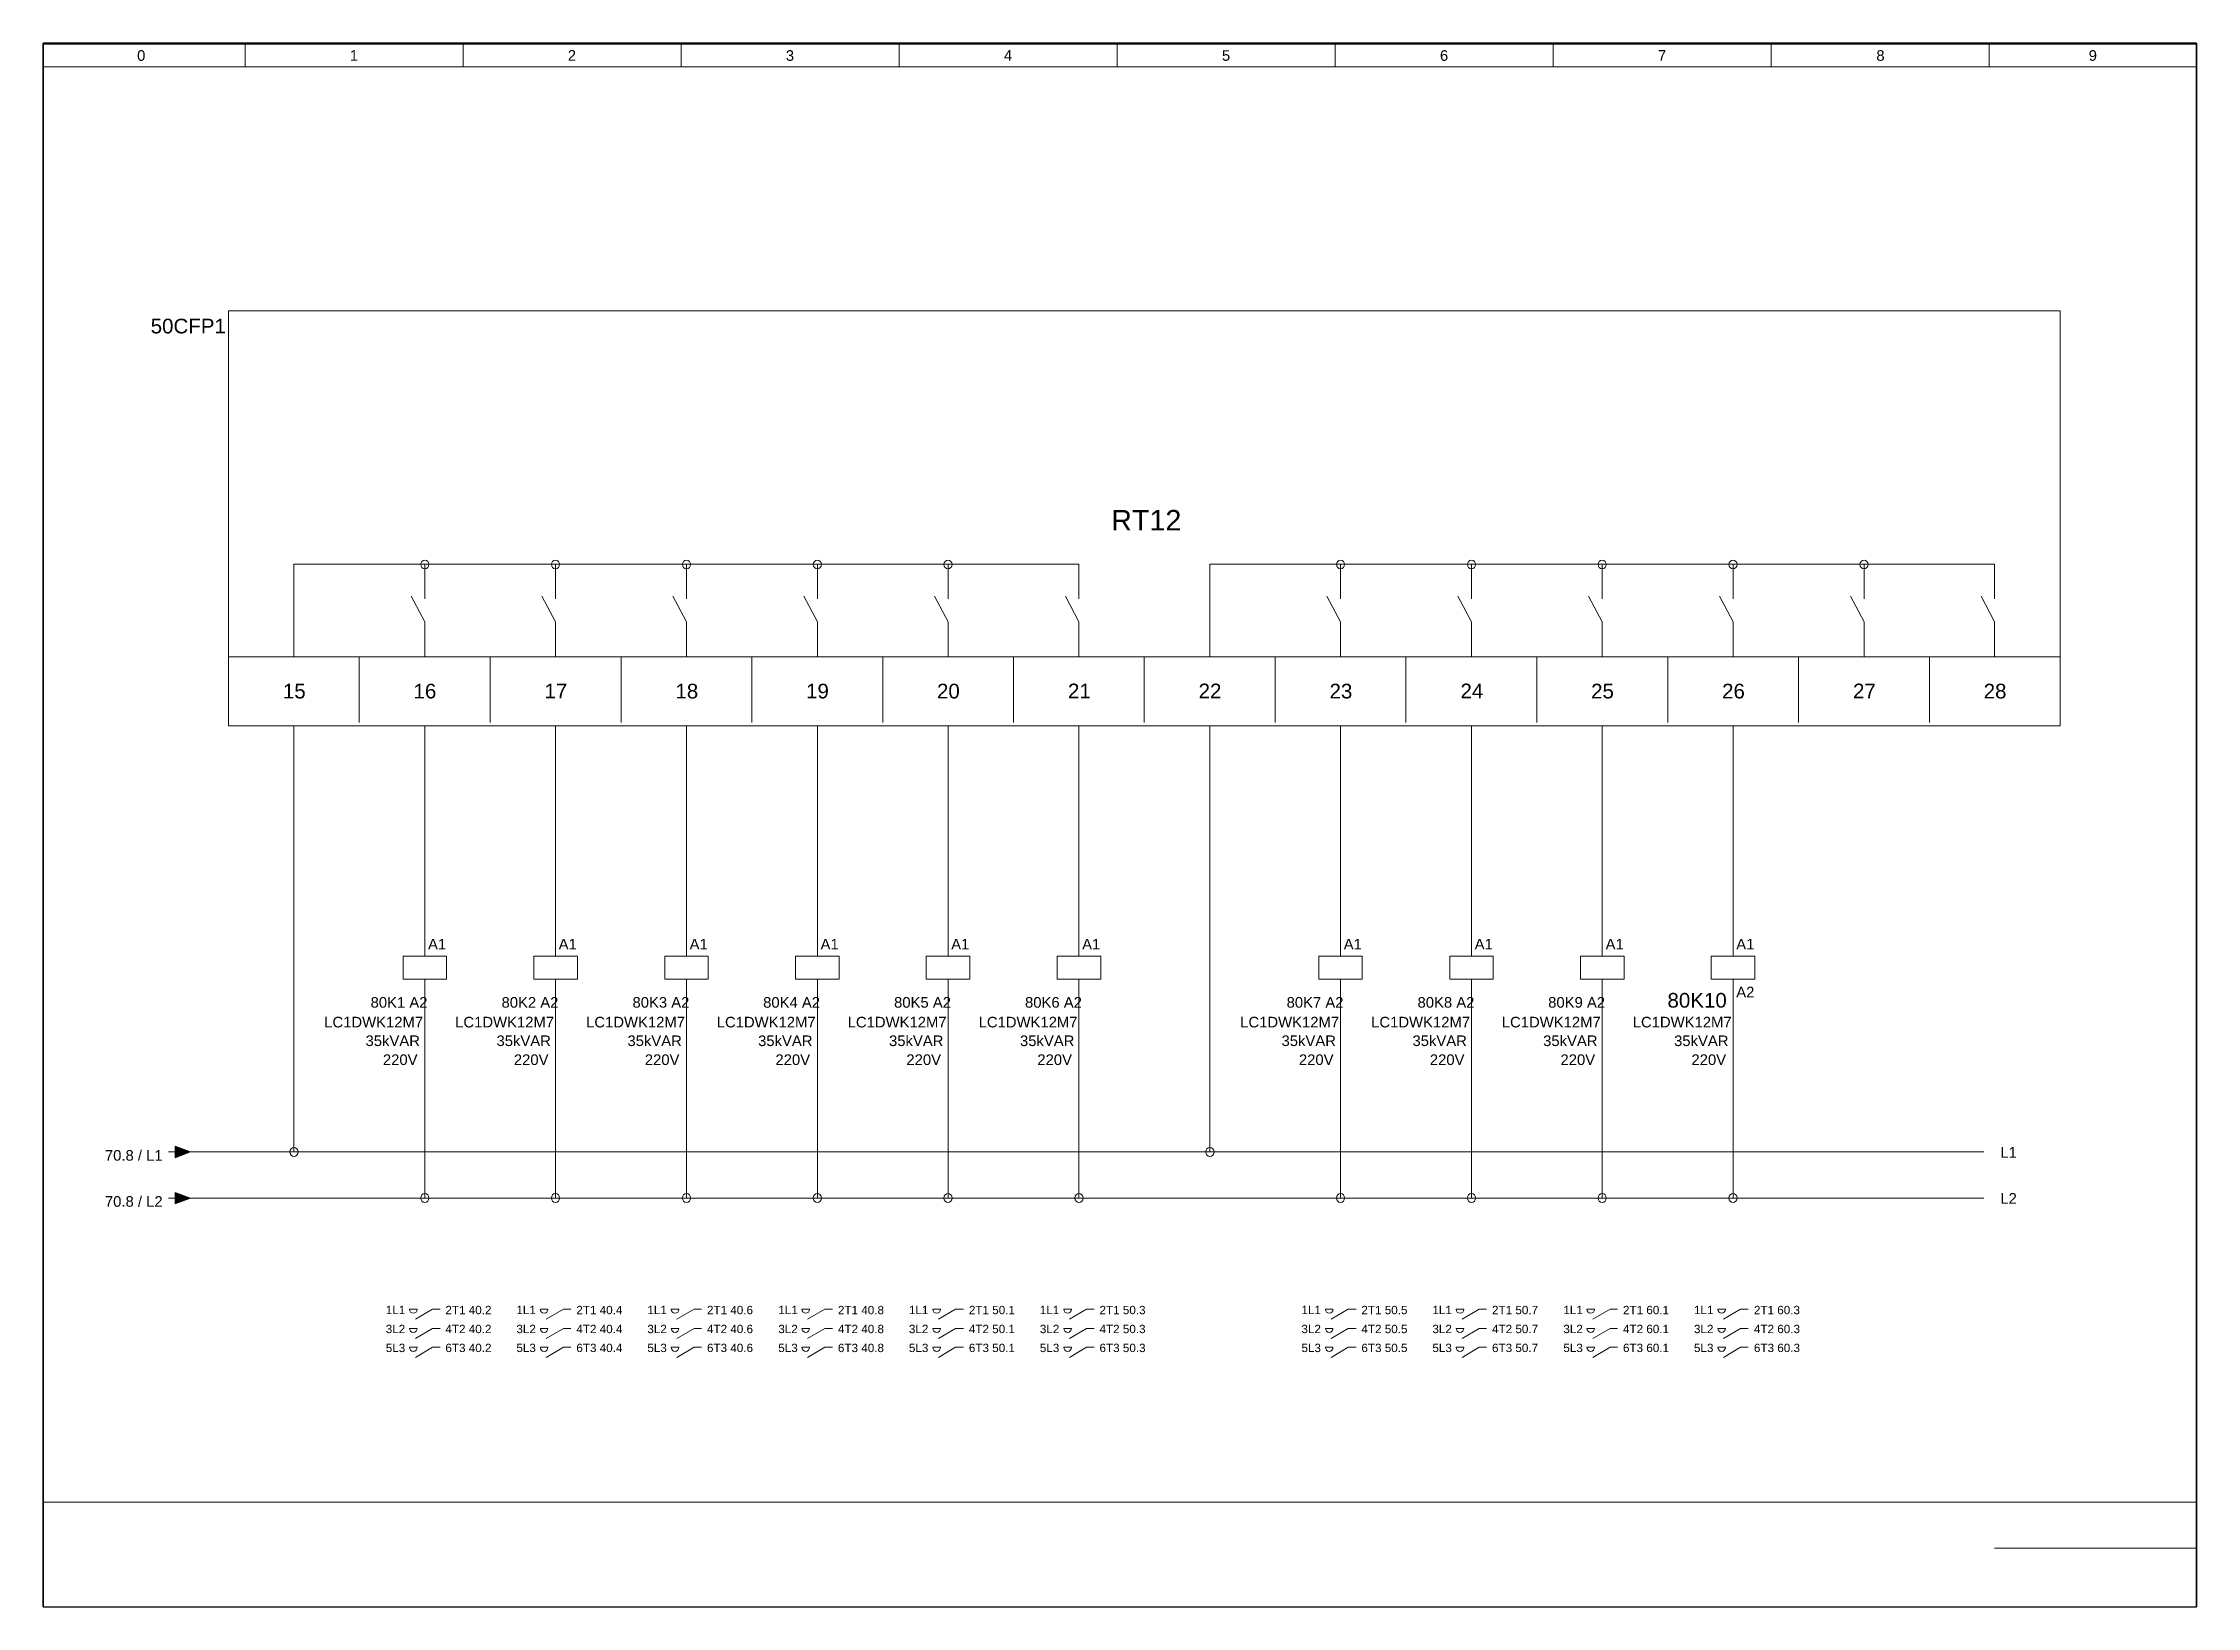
# Model space of a CAD drawing. Header units: millimetres. Extents: x 1004 to 59588, y 686 to 38112.
# Drawn here: x 20966 to 24982, y 5868 to 8784 of the extents above; entities that cross this region are included whole.
import ezdxf

# ---------------------------------------------------------------- set-up
doc = ezdxf.new("R2010")
doc.units = ezdxf.units.MM
for name, color, linetype in [('PDF9_Geometry', 7, 'Continuous'), ('PDF9_Solid Fills', 7, 'Continuous'), ('PDF9_Text', 7, 'Continuous')]:
    doc.layers.add(name, color=color, linetype=linetype)
doc.styles.add('PDF Arial', font='arial.ttf')

msp = doc.modelspace()

# ---------------------------------------------------------------- texts
at = {"layer": 'PDF9_Text', "attachment_point": 7, "style": 'PDF Arial'}
for s, insert, char_height in [('0', (21141.74, 8750.88), 19.79), ('1', (21538.22, 8751.29), 19.79), ('2', (21944.69, 8751.29), 19.79), ('3', (22351.16, 8750.88), 19.79), ('4', (22757.63, 8751.29), 19.79), ('5', (23164.11, 8750.88), 19.79), ('6', (23570.58, 8750.88), 19.79), ('7', (23977.05, 8751.29), 19.79), ('8', (24384.11, 8750.83), 19.79), ('9', (24780, 8750.9), 19.79), ('50CFP1', (21167.04, 8242.48), 27.37), ('RT12', (22957.63, 7875.41), 38.317), ('15', (21413.51, 7561.89), 27.37), ('16', (21657.04, 7561.89), 27.37), ('17', (21901.17, 7562.47), 27.37), ('18', (22145.29, 7561.84), 27.37), ('19', (22388.83, 7561.93), 27.37), ('20', (22632.92, 7561.89), 27.37), ('21', (22877.07, 7562.47), 27.37), ('22', (23120.61, 7562.47), 27.37), ('23', (23364.73, 7561.89), 27.37), ('24', (23608.86, 7562.47), 27.37), ('25', (23852.39, 7561.89), 27.37), ('26', (24096.52, 7561.89), 27.37), ('27', (24340.64, 7562.47), 27.37), ('28', (24584.18, 7561.84), 27.37), ('A1', (21684.1, 7094.24), 19.79), ('A1', (21927.63, 7094.24), 19.79), ('A1', (22171.75, 7094.24), 19.79), ('A1', (22415.86, 7094.24), 19.79), ('A1', (22659.39, 7094.24), 19.79), ('A1', (22903.51, 7094.24), 19.79), ('A1', (23391.16, 7094.24), 19.79), ('A1', (23635.27, 7094.24), 19.79), ('A1', (23879.39, 7094.24), 19.79), ('A1', (24122.92, 7094.24), 19.79), ('80K1 A2', (21577.04, 6985.37), 19.79), ('80K2 A2', (21821.16, 6985.37), 19.79), ('80K3 A2', (22065.27, 6985.37), 19.79), ('80K4 A2', (22308.8, 6985.37), 19.79), ('80K5 A2', (22552.92, 6985.37), 19.79), ('80K6 A2', (22797.04, 6985.37), 19.79), ('80K7 A2', (23284.69, 6985.37), 19.79), ('80K8 A2', (23528.8, 6985.37), 19.79), ('80K9 A2', (23772.33, 6985.37), 19.79), ('80K10', (23994.69, 6985.37), 27.37), ('A2', (24122.92, 7004.82), 19.79), ('LC1DWK12M7', (21490.57, 6948.58), 19.79), ('LC1DWK12M7', (21734.69, 6948.58), 19.79), ('LC1DWK12M7', (21978.8, 6948.58), 19.79), ('LC1DWK12M7', (22222.33, 6948.58), 19.79), ('LC1DWK12M7', (22466.45, 6948.58), 19.79), ('LC1DWK12M7', (22710.57, 6948.58), 19.79), ('LC1DWK12M7', (23198.22, 6948.58), 19.79), ('LC1DWK12M7', (23442.33, 6948.58), 19.79), ('LC1DWK12M7', (23685.86, 6948.58), 19.79), ('LC1DWK12M7', (23929.98, 6948.58), 19.79), ('35kVAR', (21567.63, 6913.82), 19.79), ('35kVAR', (21811.75, 6913.82), 19.79), ('35kVAR', (22055.86, 6913.82), 19.79), ('35kVAR', (22299.39, 6913.82), 19.79), ('35kVAR', (22543.51, 6913.82), 19.79), ('35kVAR', (22787.63, 6913.82), 19.79), ('35kVAR', (23275.27, 6913.82), 19.79), ('35kVAR', (23519.39, 6913.82), 19.79), ('35kVAR', (23762.92, 6913.82), 19.79), ('35kVAR', (24007.04, 6913.82), 19.79), ('220V', (21599.98, 6878.52), 19.79), ('220V', (21844.1, 6878.52), 19.79), ('220V', (22088.22, 6878.52), 19.79), ('220V', (22331.75, 6878.52), 19.79), ('220V', (22575.86, 6878.52), 19.79), ('220V', (22819.98, 6878.52), 19.79), ('220V', (23307.63, 6878.52), 19.79), ('220V', (23551.74, 6878.52), 19.79), ('220V', (23795.27, 6878.52), 19.79), ('220V', (24039.39, 6878.52), 19.79), ('70.8 / L1', (21081.74, 6700.12), 19.79), ('L1', (24615.27, 6706), 19.79), ('70.8 / L2', (21081.74, 6614.24), 19.79), ('L2', (24615.27, 6620.12), 19.79), ('1L1', (21605.28, 6414.24), 15.58), ('2T1 40.2', (21716.47, 6413.91), 15.58), ('1L1', (21848.8, 6414.24), 15.58), ('2T1 40.4', (21960.58, 6413.91), 15.58), ('1L1', (22092.92, 6414.24), 15.58), ('2T1 40.6', (22204.11, 6413.91), 15.58), ('1L1', (22337.04, 6414.24), 15.58), ('2T1 40.8', (22448.23, 6413.87), 15.58), ('1L1', (22580.57, 6414.24), 15.58), ('2T1 50.1', (22692.35, 6413.91), 15.58), ('1L1', (22824.69, 6414.24), 15.58), ('2T1 50.3', (22935.88, 6413.91), 15.58), ('1L1', (23312.33, 6414.24), 15.58), ('2T1 50.5', (23424.11, 6413.91), 15.58), ('1L1', (23556.45, 6414.24), 15.58), ('2T1 50.7', (23667.64, 6413.91), 15.58), ('1L1', (23800.57, 6414.24), 15.58), ('2T1 60.1', (23911.76, 6413.91), 15.58), ('1L1', (24044.1, 6414.24), 15.58), ('2T1 60.3', (24155.88, 6413.91), 15.58), ('3L2', (21605.28, 6378.61), 15.58), ('4T2 40.2', (21716.47, 6378.61), 15.58), ('3L2', (21848.8, 6378.61), 15.58), ('4T2 40.4', (21960.58, 6378.61), 15.58), ('3L2', (22092.92, 6378.61), 15.58), ('4T2 40.6', (22204.11, 6378.61), 15.58), ('3L2', (22337.04, 6378.61), 15.58), ('4T2 40.8', (22448.23, 6378.58), 15.58), ('3L2', (22580.57, 6378.61), 15.58), ('4T2 50.1', (22692.35, 6378.61), 15.58), ('3L2', (22824.69, 6378.61), 15.58), ('4T2 50.3', (22935.88, 6378.61), 15.58), ('3L2', (23312.33, 6378.61), 15.58), ('4T2 50.5', (23424.11, 6378.61), 15.58), ('3L2', (23556.45, 6378.61), 15.58), ('4T2 50.7', (23667.64, 6378.61), 15.58), ('3L2', (23800.57, 6378.61), 15.58), ('4T2 60.1', (23911.76, 6378.61), 15.58), ('3L2', (24044.1, 6378.61), 15.58), ('4T2 60.3', (24155.88, 6378.61), 15.58), ('5L3', (21605.28, 6343.32), 15.58), ('6T3 40.2', (21716.47, 6343.32), 15.58), ('5L3', (21848.8, 6343.32), 15.58), ('6T3 40.4', (21960.58, 6343.32), 15.58), ('5L3', (22092.92, 6343.32), 15.58), ('6T3 40.6', (22204.11, 6343.32), 15.58), ('5L3', (22337.04, 6343.32), 15.58), ('6T3 40.8', (22448.23, 6343.29), 15.58), ('5L3', (22580.57, 6343.32), 15.58), ('6T3 50.1', (22692.35, 6343.32), 15.58), ('5L3', (22824.69, 6343.32), 15.58), ('6T3 50.3', (22935.88, 6343.32), 15.58), ('5L3', (23312.33, 6343.32), 15.58), ('6T3 50.5', (23424.11, 6343.32), 15.58), ('5L3', (23556.45, 6343.32), 15.58), ('6T3 50.7', (23667.64, 6343.32), 15.58), ('5L3', (23800.57, 6343.32), 15.58), ('6T3 60.1', (23911.76, 6343.32), 15.58), ('5L3', (24044.1, 6343.32), 15.58), ('6T3 60.3', (24155.88, 6343.32), 15.58)]:
    msp.add_mtext(s, dxfattribs=dict(at, insert=insert, char_height=char_height))

# ---------------------------------------------------------------- linework, layer by layer
at = {"layer": 'PDF9_Geometry', "lineweight": 25}
for points in [[(24981.15, 8784.23), (20966.45, 8784.23), (20966.45, 5868.35), (24981.15, 5868.35)], [(20966.45, 5868.35), (20966.45, 8784.23)], [(24981.15, 8783.06), (20966.45, 8783.06)], [(24981.15, 5868.35), (24981.15, 8784.23)]]:
    msp.add_lwpolyline(points, close=True, dxfattribs=at)
at = {"layer": 'PDF9_Geometry', "lineweight": 13}
for points in [[(21342.92, 8783.06), (21342.92, 8740.12)], [(21749.39, 8783.06), (21749.39, 8740.12)], [(22155.86, 8783.06), (22155.86, 8740.12)], [(22562.33, 8783.06), (22562.33, 8740.12)], [(22968.8, 8783.06), (22968.8, 8740.12)], [(23375.27, 8783.06), (23375.27, 8740.12)], [(23781.74, 8783.06), (23781.74, 8740.12)], [(24188.21, 8783.06), (24188.21, 8740.12)], [(24594.68, 8783.06), (24594.68, 8740.12)], [(20966.45, 8740.12), (24981.15, 8740.12)], [(21312.33, 7640.12), (24727.04, 7640.12)], [(21555.86, 7640.12), (21555.86, 7517.18)], [(21799.98, 7640.12), (21799.98, 7517.18)], [(22044.1, 7640.12), (22044.1, 7517.18)], [(22287.63, 7640.12), (22287.63, 7517.18)], [(22531.74, 7640.12), (22531.74, 7517.18)], [(22775.86, 7640.12), (22775.86, 7517.18)], [(23019.39, 7640.12), (23019.39, 7517.18)], [(23263.51, 7640.12), (23263.51, 7517.18)], [(23507.04, 7640.12), (23507.04, 7517.18)], [(23751.15, 7640.12), (23751.15, 7517.18)], [(23995.27, 7640.12), (23995.27, 7517.18)], [(24238.8, 7640.12), (24238.8, 7517.18)], [(24482.92, 7640.12), (24482.92, 7517.18)]]:
    msp.add_lwpolyline(points, dxfattribs=at)
at = {"layer": 'PDF9_Geometry', "lineweight": 18}
for points in [[(21312.33, 7511.29), (24727.04, 7511.29), (24727.04, 8284.82), (21312.33, 8284.82)], [(21637.63, 7038.94), (21718.8, 7038.94), (21718.8, 7081.88), (21637.63, 7081.88)], [(21881.15, 7038.94), (21962.92, 7038.94), (21962.92, 7081.88), (21881.15, 7081.88)], [(22125.27, 7038.94), (22206.45, 7038.94), (22206.45, 7081.88), (22125.27, 7081.88)], [(22369.39, 7038.94), (22450.57, 7038.94), (22450.57, 7081.88), (22369.39, 7081.88)], [(22612.92, 7038.94), (22694.1, 7038.94), (22694.1, 7081.88), (22612.92, 7081.88)], [(22857.04, 7038.94), (22938.21, 7038.94), (22938.21, 7081.88), (22857.04, 7081.88)], [(23344.68, 7038.94), (23425.86, 7038.94), (23425.86, 7081.88), (23344.68, 7081.88)], [(23588.8, 7038.94), (23669.98, 7038.94), (23669.98, 7081.88), (23588.8, 7081.88)], [(23832.33, 7038.94), (23914.1, 7038.94), (23914.1, 7081.88), (23832.33, 7081.88)], [(24076.45, 7038.94), (24157.63, 7038.94), (24157.63, 7081.88), (24076.45, 7081.88)], [(21212.92, 6706), (21212.92, 6727.18), (21241.16, 6716.59)], [(21212.92, 6620.12), (21212.92, 6641.29), (21241.16, 6630.71)]]:
    msp.add_lwpolyline(points, close=True, dxfattribs=at)
for points in [[(21434.1, 7640.12), (21434.1, 7812.47), (21678.21, 7812.47), (21678.21, 7769.53), (21678.21, 7747.76)], [(21434.1, 7790.71), (21434.1, 7812.47), (21454.69, 7812.47)], [(21657.63, 7812.47), (21698.21, 7812.47), (21921.74, 7812.47), (21921.74, 7769.53), (21921.74, 7747.76)], [(21678.21, 7812.47), (21678.21, 7790.71)], [(21901.74, 7812.47), (21942.33, 7812.47), (22165.86, 7812.47), (22165.86, 7769.53), (22165.86, 7747.76)], [(21921.74, 7812.47), (21921.74, 7790.71)], [(22145.27, 7812.47), (22186.45, 7812.47), (22409.98, 7812.47), (22409.98, 7769.53), (22409.98, 7747.76)], [(22165.86, 7812.47), (22165.86, 7790.71)], [(22389.39, 7812.47), (22429.98, 7812.47), (22653.51, 7812.47), (22653.51, 7769.53), (22653.51, 7747.76)], [(22409.98, 7812.47), (22409.98, 7790.71)], [(22633.51, 7812.47), (22674.1, 7812.47), (22897.63, 7812.47), (22897.63, 7769.53), (22897.63, 7747.76)], [(22653.51, 7812.47), (22653.51, 7790.71)], [(22877.04, 7812.47), (22897.63, 7812.47), (22897.63, 7790.71)], [(23141.74, 7640.12), (23141.74, 7812.47), (23385.27, 7812.47), (23385.27, 7769.53), (23385.27, 7747.76)], [(23141.74, 7790.71), (23141.74, 7812.47), (23161.74, 7812.47)], [(23365.27, 7812.47), (23405.86, 7812.47), (23629.39, 7812.47), (23629.39, 7769.53), (23629.39, 7747.76)], [(23385.27, 7812.47), (23385.27, 7790.71)], [(23608.8, 7812.47), (23649.39, 7812.47), (23872.92, 7812.47), (23872.92, 7769.53), (23872.92, 7747.76)], [(23629.39, 7812.47), (23629.39, 7790.71)], [(23852.92, 7812.47), (23893.51, 7812.47), (24117.04, 7812.47), (24117.04, 7769.53), (24117.04, 7747.76)], [(23872.92, 7812.47), (23872.92, 7790.71)], [(24096.45, 7812.47), (24137.63, 7812.47), (24361.15, 7812.47), (24361.15, 7769.53), (24361.15, 7747.76)], [(24117.04, 7812.47), (24117.04, 7790.71)], [(24340.57, 7812.47), (24381.15, 7812.47), (24604.68, 7812.47), (24604.68, 7769.53), (24604.68, 7747.76)], [(24361.15, 7812.47), (24361.15, 7790.71)], [(24584.68, 7812.47), (24604.68, 7812.47), (24604.68, 7790.71)], [(21652.92, 7753.06), (21678.21, 7704.82), (21678.21, 7683.65), (21678.21, 7640.12)], [(21896.45, 7753.06), (21921.74, 7704.82), (21921.74, 7683.65), (21921.74, 7640.12)], [(22140.57, 7753.06), (22165.86, 7704.82), (22165.86, 7683.65), (22165.86, 7640.12)], [(22384.68, 7753.06), (22409.98, 7704.82), (22409.98, 7683.65), (22409.98, 7640.12)], [(22628.21, 7753.06), (22653.51, 7704.82), (22653.51, 7683.65), (22653.51, 7640.12)], [(22872.33, 7753.06), (22897.63, 7704.82), (22897.63, 7683.65), (22897.63, 7640.12)], [(23359.98, 7753.06), (23385.27, 7704.82), (23385.27, 7683.65), (23385.27, 7640.12)], [(23604.1, 7753.06), (23629.39, 7704.82), (23629.39, 7683.65), (23629.39, 7640.12)], [(23847.63, 7753.06), (23872.92, 7704.82), (23872.92, 7683.65), (23872.92, 7640.12)], [(24091.74, 7753.06), (24117.04, 7704.82), (24117.04, 7683.65), (24117.04, 7640.12)], [(24335.86, 7753.06), (24361.15, 7704.82), (24361.15, 7683.65), (24361.15, 7640.12)], [(24579.39, 7753.06), (24604.68, 7704.82), (24604.68, 7683.65), (24604.68, 7640.12)], [(21434.1, 7511.29), (21434.1, 6716.59), (21220.57, 6716.59)], [(21414.1, 6716.59), (21454.69, 6716.59), (23141.74, 6716.59), (23141.74, 7511.29)], [(21678.21, 7511.29), (21678.21, 7103.06), (21678.21, 7081.88)], [(21921.74, 7511.29), (21921.74, 7103.06), (21921.74, 7081.88)], [(22165.86, 7511.29), (22165.86, 7103.06), (22165.86, 7081.88)], [(22409.98, 7511.29), (22409.98, 7103.06), (22409.98, 7081.88)], [(22653.51, 7511.29), (22653.51, 7103.06), (22653.51, 7081.88)], [(22897.63, 7511.29), (22897.63, 7103.06), (22897.63, 7081.88)], [(23385.27, 7511.29), (23385.27, 7103.06), (23385.27, 7081.88)], [(23629.39, 7511.29), (23629.39, 7103.06), (23629.39, 7081.88)], [(23872.92, 7511.29), (23872.92, 7103.06), (23872.92, 7081.88)], [(24117.04, 7511.29), (24117.04, 7103.06), (24117.04, 7081.88)], [(21678.21, 7038.94), (21678.21, 7017.18), (21678.21, 6630.71), (21220.57, 6630.71)], [(21657.63, 6630.71), (21698.21, 6630.71), (21921.74, 6630.71), (21921.74, 7017.18), (21921.74, 7038.94)], [(21901.74, 6630.71), (21942.33, 6630.71), (22165.86, 6630.71), (22165.86, 7017.18), (22165.86, 7038.94)], [(22145.27, 6630.71), (22186.45, 6630.71), (22409.98, 6630.71), (22409.98, 7017.18), (22409.98, 7038.94)], [(22389.39, 6630.71), (22429.98, 6630.71), (22653.51, 6630.71), (22653.51, 7017.18), (22653.51, 7038.94)], [(22897.63, 7038.94), (22897.63, 7017.18), (22897.63, 6630.71), (22674.1, 6630.71), (22633.51, 6630.71)], [(22877.04, 6630.71), (22917.63, 6630.71), (23385.27, 6630.71), (23385.27, 7017.18), (23385.27, 7038.94)], [(23365.27, 6630.71), (23405.86, 6630.71), (23629.39, 6630.71), (23629.39, 7017.18), (23629.39, 7038.94)], [(23608.8, 6630.71), (23649.39, 6630.71), (23872.92, 6630.71), (23872.92, 7017.18), (23872.92, 7038.94)], [(23852.92, 6630.71), (23893.51, 6630.71), (24117.04, 6630.71), (24117.04, 7017.18), (24117.04, 7038.94)], [(21200.57, 6716.59), (21212.92, 6716.59)], [(21434.1, 6738.35), (21434.1, 6716.59)], [(23121.15, 6716.59), (23161.74, 6716.59), (24584.68, 6716.59)], [(23141.74, 6738.35), (23141.74, 6716.59)], [(21200.57, 6630.71), (21212.92, 6630.71)], [(21678.21, 6652.47), (21678.21, 6630.71)], [(21921.74, 6652.47), (21921.74, 6630.71)], [(22165.86, 6652.47), (22165.86, 6630.71)], [(22409.98, 6652.47), (22409.98, 6630.71)], [(22653.51, 6652.47), (22653.51, 6630.71)], [(22897.63, 6652.47), (22897.63, 6630.71)], [(23385.27, 6652.47), (23385.27, 6630.71)], [(23629.39, 6652.47), (23629.39, 6630.71)], [(23872.92, 6652.47), (23872.92, 6630.71)], [(24096.45, 6630.71), (24137.63, 6630.71), (24584.68, 6630.71)], [(24117.04, 6652.47), (24117.04, 6630.71)], [(21649.39, 6423.65), (21664.1, 6423.65)], [(21649.39, 6387.76), (21664.1, 6387.76)], [(21660.57, 6404.82), (21692.33, 6423.65), (21706.45, 6423.65)], [(21660.57, 6368.94), (21692.33, 6387.76), (21706.45, 6387.76)], [(21664.1, 6423.65), (21664.1, 6423.65)], [(21664.1, 6387.76), (21664.1, 6387.76)], [(21893.51, 6423.65), (21907.63, 6423.65)], [(21893.51, 6387.76), (21907.63, 6387.76)], [(21904.1, 6404.82), (21936.45, 6423.65), (21950.57, 6423.65)], [(21904.1, 6368.94), (21936.45, 6387.76), (21950.57, 6387.76)], [(21907.63, 6423.65), (21907.63, 6423.65)], [(21907.63, 6387.76), (21907.63, 6387.76)], [(22137.63, 6423.65), (22151.74, 6423.65)], [(22137.63, 6387.76), (22151.74, 6387.76)], [(22148.21, 6404.82), (22179.98, 6423.65), (22194.1, 6423.65)], [(22148.21, 6368.94), (22179.98, 6387.76), (22194.1, 6387.76)], [(22151.74, 6423.65), (22151.74, 6423.65)], [(22151.74, 6387.76), (22151.74, 6387.76)], [(22381.15, 6423.65), (22395.27, 6423.65)], [(22381.15, 6387.76), (22395.27, 6387.76)], [(22391.74, 6404.82), (22424.1, 6423.65), (22438.21, 6423.65)], [(22391.74, 6368.94), (22424.1, 6387.76), (22438.21, 6387.76)], [(22395.27, 6423.65), (22395.27, 6423.65)], [(22395.27, 6387.76), (22395.27, 6387.76)], [(22625.27, 6423.65), (22639.39, 6423.65)], [(22625.27, 6387.76), (22639.39, 6387.76)], [(22635.86, 6404.82), (22667.63, 6423.65), (22682.33, 6423.65)], [(22635.86, 6368.94), (22667.63, 6387.76), (22682.33, 6387.76)], [(22639.39, 6423.65), (22639.39, 6423.65)], [(22639.39, 6387.76), (22639.39, 6387.76)], [(22869.39, 6423.65), (22883.51, 6423.65)], [(22869.39, 6387.76), (22883.51, 6387.76)], [(22879.98, 6404.82), (22911.74, 6423.65), (22925.86, 6423.65)], [(22879.98, 6368.94), (22911.74, 6387.76), (22925.86, 6387.76)], [(22883.51, 6423.65), (22883.51, 6423.65)], [(22883.51, 6387.76), (22883.51, 6387.76)], [(23357.04, 6423.65), (23371.15, 6423.65)], [(23357.04, 6387.76), (23371.15, 6387.76)], [(23367.63, 6404.82), (23399.39, 6423.65), (23414.1, 6423.65)], [(23367.63, 6368.94), (23399.39, 6387.76), (23414.1, 6387.76)], [(23371.15, 6423.65), (23371.15, 6423.65)], [(23371.15, 6387.76), (23371.15, 6387.76)], [(23600.57, 6423.65), (23615.27, 6423.65)], [(23600.57, 6387.76), (23615.27, 6387.76)], [(23611.74, 6404.82), (23643.51, 6423.65), (23657.63, 6423.65)], [(23611.74, 6368.94), (23643.51, 6387.76), (23657.63, 6387.76)], [(23615.27, 6423.65), (23615.27, 6423.65)], [(23615.27, 6387.76), (23615.27, 6387.76)], [(23844.68, 6423.65), (23858.8, 6423.65)], [(23844.68, 6387.76), (23858.8, 6387.76)], [(23855.27, 6404.82), (23887.63, 6423.65), (23901.74, 6423.65)], [(23855.27, 6368.94), (23887.63, 6387.76), (23901.74, 6387.76)], [(23858.8, 6423.65), (23858.8, 6423.65)], [(23858.8, 6387.76), (23858.8, 6387.76)], [(24088.8, 6423.65), (24102.92, 6423.65)], [(24088.8, 6387.76), (24102.92, 6387.76)], [(24099.39, 6404.82), (24131.15, 6423.65), (24145.27, 6423.65)], [(24099.39, 6368.94), (24131.15, 6387.76), (24145.27, 6387.76)], [(24102.92, 6423.65), (24102.92, 6423.65)], [(24102.92, 6387.76), (24102.92, 6387.76)], [(21649.39, 6352.47), (21664.1, 6352.47)], [(21660.57, 6333.65), (21692.33, 6352.47), (21706.45, 6352.47)], [(21664.1, 6352.47), (21664.1, 6352.47)], [(21893.51, 6352.47), (21907.63, 6352.47)], [(21904.1, 6333.65), (21936.45, 6352.47), (21950.57, 6352.47)], [(21907.63, 6352.47), (21907.63, 6352.47)], [(22137.63, 6352.47), (22151.74, 6352.47)], [(22148.21, 6333.65), (22179.98, 6352.47), (22194.1, 6352.47)], [(22151.74, 6352.47), (22151.74, 6352.47)], [(22381.15, 6352.47), (22395.27, 6352.47)], [(22391.74, 6333.65), (22424.1, 6352.47), (22438.21, 6352.47)], [(22395.27, 6352.47), (22395.27, 6352.47)], [(22625.27, 6352.47), (22639.39, 6352.47)], [(22635.86, 6333.65), (22667.63, 6352.47), (22682.33, 6352.47)], [(22639.39, 6352.47), (22639.39, 6352.47)], [(22869.39, 6352.47), (22883.51, 6352.47)], [(22879.98, 6333.65), (22911.74, 6352.47), (22925.86, 6352.47)], [(22883.51, 6352.47), (22883.51, 6352.47)], [(23357.04, 6352.47), (23371.15, 6352.47)], [(23367.63, 6333.65), (23399.39, 6352.47), (23414.1, 6352.47)], [(23371.15, 6352.47), (23371.15, 6352.47)], [(23600.57, 6352.47), (23615.27, 6352.47)], [(23611.74, 6333.65), (23643.51, 6352.47), (23657.63, 6352.47)], [(23615.27, 6352.47), (23615.27, 6352.47)], [(23844.68, 6352.47), (23858.8, 6352.47)], [(23855.27, 6333.65), (23887.63, 6352.47), (23901.74, 6352.47)], [(23858.8, 6352.47), (23858.8, 6352.47)], [(24088.8, 6352.47), (24102.92, 6352.47)], [(24099.39, 6333.65), (24131.15, 6352.47), (24145.27, 6352.47)], [(24102.92, 6352.47), (24102.92, 6352.47)]]:
    msp.add_lwpolyline(points, dxfattribs=at)
at = {"layer": 'PDF9_Geometry', "lineweight": 9}
for points in [[(20966.45, 6063.65), (24981.74, 6063.65)], [(24604.68, 5977.76), (24979.98, 5977.76)]]:
    msp.add_lwpolyline(points, dxfattribs=at)
at = {"layer": 'PDF9_Geometry', "color": 7, "lineweight": 13, "true_color": 0xffffff}
msp.add_lwpolyline([(20966.46, 5868.35), (20966.45, 5868.37)], dxfattribs=at)
at = {"layer": 'PDF9_Geometry', "lineweight": 25}
msp.add_lwpolyline([(20966.45, 5868.35), (24981.15, 5868.35)], dxfattribs=at)
msp.add_lwpolyline([(20966.45, 5868.35), (24981.15, 5868.35)], dxfattribs=at)
at = {"layer": 'PDF9_Geometry', "lineweight": 18}
for points in [[(21678.21, 7820.12), (21674.1, 7820.12), (21670.57, 7816.59), (21670.57, 7812.47)], [(21670.57, 7812.47), (21670.57, 7807.76), (21674.1, 7804.23), (21678.21, 7804.23)], [(21685.86, 7812.47), (21685.86, 7816.59), (21682.33, 7820.12), (21678.21, 7820.12)], [(21678.21, 7804.23), (21682.33, 7804.23), (21685.86, 7807.76), (21685.86, 7812.47)], [(21921.74, 7820.12), (21917.63, 7820.12), (21914.1, 7816.59), (21914.1, 7812.47)], [(21914.1, 7812.47), (21914.1, 7807.76), (21917.63, 7804.23), (21921.74, 7804.23)], [(21929.39, 7812.47), (21929.39, 7816.59), (21926.45, 7820.12), (21921.74, 7820.12)], [(21921.74, 7804.23), (21926.45, 7804.23), (21929.39, 7807.76), (21929.39, 7812.47)], [(22165.86, 7820.12), (22161.74, 7820.12), (22158.21, 7816.59), (22158.21, 7812.47)], [(22158.21, 7812.47), (22158.21, 7807.76), (22161.74, 7804.23), (22165.86, 7804.23)], [(22173.51, 7812.47), (22173.51, 7816.59), (22169.98, 7820.12), (22165.86, 7820.12)], [(22165.86, 7804.23), (22169.98, 7804.23), (22173.51, 7807.76), (22173.51, 7812.47)], [(22409.98, 7820.12), (22405.86, 7820.12), (22402.33, 7816.59), (22402.33, 7812.47)], [(22402.33, 7812.47), (22402.33, 7807.76), (22405.86, 7804.23), (22409.98, 7804.23)], [(22417.63, 7812.47), (22417.63, 7816.59), (22414.1, 7820.12), (22409.98, 7820.12)], [(22409.98, 7804.23), (22414.1, 7804.23), (22417.63, 7807.76), (22417.63, 7812.47)], [(22653.51, 7820.12), (22649.39, 7820.12), (22645.86, 7816.59), (22645.86, 7812.47)], [(22645.86, 7812.47), (22645.86, 7807.76), (22649.39, 7804.23), (22653.51, 7804.23)], [(22661.15, 7812.47), (22661.15, 7816.59), (22657.63, 7820.12), (22653.51, 7820.12)], [(22653.51, 7804.23), (22657.63, 7804.23), (22661.15, 7807.76), (22661.15, 7812.47)], [(23385.27, 7820.12), (23381.15, 7820.12), (23377.63, 7816.59), (23377.63, 7812.47)], [(23377.63, 7812.47), (23377.63, 7807.76), (23381.15, 7804.23), (23385.27, 7804.23)], [(23392.92, 7812.47), (23392.92, 7816.59), (23389.39, 7820.12), (23385.27, 7820.12)], [(23385.27, 7804.23), (23389.39, 7804.23), (23392.92, 7807.76), (23392.92, 7812.47)], [(23629.39, 7820.12), (23625.27, 7820.12), (23621.74, 7816.59), (23621.74, 7812.47)], [(23621.74, 7812.47), (23621.74, 7807.76), (23625.27, 7804.23), (23629.39, 7804.23)], [(23637.04, 7812.47), (23637.04, 7816.59), (23633.51, 7820.12), (23629.39, 7820.12)], [(23629.39, 7804.23), (23633.51, 7804.23), (23637.04, 7807.76), (23637.04, 7812.47)], [(23872.92, 7820.12), (23868.8, 7820.12), (23865.27, 7816.59), (23865.27, 7812.47)], [(23865.27, 7812.47), (23865.27, 7807.76), (23868.8, 7804.23), (23872.92, 7804.23)], [(23880.57, 7812.47), (23880.57, 7816.59), (23877.63, 7820.12), (23872.92, 7820.12)], [(23872.92, 7804.23), (23877.63, 7804.23), (23880.57, 7807.76), (23880.57, 7812.47)], [(24117.04, 7820.12), (24112.92, 7820.12), (24109.39, 7816.59), (24109.39, 7812.47)], [(24109.39, 7812.47), (24109.39, 7807.76), (24112.92, 7804.23), (24117.04, 7804.23)], [(24124.68, 7812.47), (24124.68, 7816.59), (24121.15, 7820.12), (24117.04, 7820.12)], [(24117.04, 7804.23), (24121.15, 7804.23), (24124.68, 7807.76), (24124.68, 7812.47)], [(24361.15, 7820.12), (24357.04, 7820.12), (24353.51, 7816.59), (24353.51, 7812.47)], [(24353.51, 7812.47), (24353.51, 7807.76), (24357.04, 7804.23), (24361.15, 7804.23)], [(24368.8, 7812.47), (24368.8, 7816.59), (24365.27, 7820.12), (24361.15, 7820.12)], [(24361.15, 7804.23), (24365.27, 7804.23), (24368.8, 7807.76), (24368.8, 7812.47)], [(21434.1, 6724.82), (21429.98, 6724.82), (21426.45, 6721.29), (21426.45, 6716.59)], [(21426.45, 6716.59), (21426.45, 6712.47), (21429.98, 6708.35), (21434.1, 6708.35)], [(21441.74, 6716.59), (21441.74, 6721.29), (21438.21, 6724.82), (21434.1, 6724.82)], [(21434.1, 6708.35), (21438.21, 6708.35), (21441.74, 6712.47), (21441.74, 6716.59)], [(23141.74, 6724.82), (23137.04, 6724.82), (23134.1, 6721.29), (23134.1, 6716.59)], [(23134.1, 6716.59), (23134.1, 6712.47), (23137.04, 6708.35), (23141.74, 6708.35)], [(23149.39, 6716.59), (23149.39, 6721.29), (23145.86, 6724.82), (23141.74, 6724.82)], [(23141.74, 6708.35), (23145.86, 6708.35), (23149.39, 6712.47), (23149.39, 6716.59)], [(21678.21, 6638.94), (21674.1, 6638.94), (21670.57, 6635.41), (21670.57, 6630.71)], [(21670.57, 6630.71), (21670.57, 6626), (21674.1, 6622.47), (21678.21, 6622.47)], [(21685.86, 6630.71), (21685.86, 6635.41), (21682.33, 6638.94), (21678.21, 6638.94)], [(21678.21, 6622.47), (21682.33, 6622.47), (21685.86, 6626), (21685.86, 6630.71)], [(21921.74, 6638.94), (21917.63, 6638.94), (21914.1, 6635.41), (21914.1, 6630.71)], [(21914.1, 6630.71), (21914.1, 6626), (21917.63, 6622.47), (21921.74, 6622.47)], [(21929.39, 6630.71), (21929.39, 6635.41), (21926.45, 6638.94), (21921.74, 6638.94)], [(21921.74, 6622.47), (21926.45, 6622.47), (21929.39, 6626), (21929.39, 6630.71)], [(22165.86, 6638.94), (22161.74, 6638.94), (22158.21, 6635.41), (22158.21, 6630.71)], [(22158.21, 6630.71), (22158.21, 6626), (22161.74, 6622.47), (22165.86, 6622.47)], [(22173.51, 6630.71), (22173.51, 6635.41), (22169.98, 6638.94), (22165.86, 6638.94)], [(22165.86, 6622.47), (22169.98, 6622.47), (22173.51, 6626), (22173.51, 6630.71)], [(22409.98, 6638.94), (22405.86, 6638.94), (22402.33, 6635.41), (22402.33, 6630.71)], [(22402.33, 6630.71), (22402.33, 6626), (22405.86, 6622.47), (22409.98, 6622.47)], [(22417.63, 6630.71), (22417.63, 6635.41), (22414.1, 6638.94), (22409.98, 6638.94)], [(22409.98, 6622.47), (22414.1, 6622.47), (22417.63, 6626), (22417.63, 6630.71)], [(22653.51, 6638.94), (22649.39, 6638.94), (22645.86, 6635.41), (22645.86, 6630.71)], [(22645.86, 6630.71), (22645.86, 6626), (22649.39, 6622.47), (22653.51, 6622.47)], [(22661.15, 6630.71), (22661.15, 6635.41), (22657.63, 6638.94), (22653.51, 6638.94)], [(22653.51, 6622.47), (22657.63, 6622.47), (22661.15, 6626), (22661.15, 6630.71)], [(22897.63, 6638.94), (22893.51, 6638.94), (22889.98, 6635.41), (22889.98, 6630.71)], [(22889.98, 6630.71), (22889.98, 6626), (22893.51, 6622.47), (22897.63, 6622.47)], [(22905.27, 6630.71), (22905.27, 6635.41), (22901.74, 6638.94), (22897.63, 6638.94)], [(22897.63, 6622.47), (22901.74, 6622.47), (22905.27, 6626), (22905.27, 6630.71)], [(23385.27, 6638.94), (23381.15, 6638.94), (23377.63, 6635.41), (23377.63, 6630.71)], [(23377.63, 6630.71), (23377.63, 6626), (23381.15, 6622.47), (23385.27, 6622.47)], [(23392.92, 6630.71), (23392.92, 6635.41), (23389.39, 6638.94), (23385.27, 6638.94)], [(23385.27, 6622.47), (23389.39, 6622.47), (23392.92, 6626), (23392.92, 6630.71)], [(23629.39, 6638.94), (23625.27, 6638.94), (23621.74, 6635.41), (23621.74, 6630.71)], [(23621.74, 6630.71), (23621.74, 6626), (23625.27, 6622.47), (23629.39, 6622.47)], [(23637.04, 6630.71), (23637.04, 6635.41), (23633.51, 6638.94), (23629.39, 6638.94)], [(23629.39, 6622.47), (23633.51, 6622.47), (23637.04, 6626), (23637.04, 6630.71)], [(23872.92, 6638.94), (23868.8, 6638.94), (23865.27, 6635.41), (23865.27, 6630.71)], [(23865.27, 6630.71), (23865.27, 6626), (23868.8, 6622.47), (23872.92, 6622.47)], [(23880.57, 6630.71), (23880.57, 6635.41), (23877.63, 6638.94), (23872.92, 6638.94)], [(23872.92, 6622.47), (23877.63, 6622.47), (23880.57, 6626), (23880.57, 6630.71)], [(24117.04, 6638.94), (24112.92, 6638.94), (24109.39, 6635.41), (24109.39, 6630.71)], [(24109.39, 6630.71), (24109.39, 6626), (24112.92, 6622.47), (24117.04, 6622.47)], [(24124.68, 6630.71), (24124.68, 6635.41), (24121.15, 6638.94), (24117.04, 6638.94)], [(24117.04, 6622.47), (24121.15, 6622.47), (24124.68, 6626), (24124.68, 6630.71)], [(21649.39, 6423.65), (21649.39, 6418.94), (21652.92, 6416), (21657.04, 6416)], [(21649.39, 6387.76), (21649.39, 6383.65), (21652.92, 6380.12), (21657.04, 6380.12)], [(21657.04, 6416), (21660.57, 6416), (21664.1, 6418.94), (21664.1, 6423.65)], [(21657.04, 6380.12), (21660.57, 6380.12), (21664.1, 6383.65), (21664.1, 6387.76)], [(21893.51, 6423.65), (21893.51, 6418.94), (21896.45, 6416), (21900.57, 6416)], [(21893.51, 6387.76), (21893.51, 6383.65), (21896.45, 6380.12), (21900.57, 6380.12)], [(21900.57, 6416), (21904.68, 6416), (21907.63, 6418.94), (21907.63, 6423.65)], [(21900.57, 6380.12), (21904.68, 6380.12), (21907.63, 6383.65), (21907.63, 6387.76)], [(22137.63, 6423.65), (22137.63, 6418.94), (22140.57, 6416), (22144.68, 6416)], [(22137.63, 6387.76), (22137.63, 6383.65), (22140.57, 6380.12), (22144.68, 6380.12)], [(22144.68, 6416), (22148.21, 6416), (22151.74, 6418.94), (22151.74, 6423.65)], [(22144.68, 6380.12), (22148.21, 6380.12), (22151.74, 6383.65), (22151.74, 6387.76)], [(22381.15, 6423.65), (22381.15, 6418.94), (22384.68, 6416), (22388.21, 6416)], [(22381.15, 6387.76), (22381.15, 6383.65), (22384.68, 6380.12), (22388.21, 6380.12)], [(22388.21, 6416), (22392.33, 6416), (22395.27, 6418.94), (22395.27, 6423.65)], [(22388.21, 6380.12), (22392.33, 6380.12), (22395.27, 6383.65), (22395.27, 6387.76)], [(22625.27, 6423.65), (22625.27, 6418.94), (22628.21, 6416), (22632.33, 6416)], [(22625.27, 6387.76), (22625.27, 6383.65), (22628.21, 6380.12), (22632.33, 6380.12)], [(22632.33, 6416), (22636.45, 6416), (22639.39, 6418.94), (22639.39, 6423.65)], [(22632.33, 6380.12), (22636.45, 6380.12), (22639.39, 6383.65), (22639.39, 6387.76)], [(22869.39, 6423.65), (22869.39, 6418.94), (22872.33, 6416), (22876.45, 6416)], [(22869.39, 6387.76), (22869.39, 6383.65), (22872.33, 6380.12), (22876.45, 6380.12)], [(22876.45, 6416), (22879.98, 6416), (22883.51, 6418.94), (22883.51, 6423.65)], [(22876.45, 6380.12), (22879.98, 6380.12), (22883.51, 6383.65), (22883.51, 6387.76)], [(23357.04, 6423.65), (23357.04, 6418.94), (23359.98, 6416), (23364.1, 6416)], [(23357.04, 6387.76), (23357.04, 6383.65), (23359.98, 6380.12), (23364.1, 6380.12)], [(23364.1, 6416), (23368.21, 6416), (23371.15, 6418.94), (23371.15, 6423.65)], [(23364.1, 6380.12), (23368.21, 6380.12), (23371.15, 6383.65), (23371.15, 6387.76)], [(23600.57, 6423.65), (23600.57, 6418.94), (23604.1, 6416), (23608.21, 6416)], [(23600.57, 6387.76), (23600.57, 6383.65), (23604.1, 6380.12), (23608.21, 6380.12)], [(23608.21, 6416), (23611.74, 6416), (23615.27, 6418.94), (23615.27, 6423.65)], [(23608.21, 6380.12), (23611.74, 6380.12), (23615.27, 6383.65), (23615.27, 6387.76)], [(23844.68, 6423.65), (23844.68, 6418.94), (23847.63, 6416), (23851.74, 6416)], [(23844.68, 6387.76), (23844.68, 6383.65), (23847.63, 6380.12), (23851.74, 6380.12)], [(23851.74, 6416), (23855.86, 6416), (23858.8, 6418.94), (23858.8, 6423.65)], [(23851.74, 6380.12), (23855.86, 6380.12), (23858.8, 6383.65), (23858.8, 6387.76)], [(24088.8, 6423.65), (24088.8, 6418.94), (24091.74, 6416), (24095.86, 6416)], [(24088.8, 6387.76), (24088.8, 6383.65), (24091.74, 6380.12), (24095.86, 6380.12)], [(24095.86, 6416), (24099.39, 6416), (24102.92, 6418.94), (24102.92, 6423.65)], [(24095.86, 6380.12), (24099.39, 6380.12), (24102.92, 6383.65), (24102.92, 6387.76)], [(21649.39, 6352.47), (21649.39, 6348.35), (21652.92, 6344.82), (21657.04, 6344.82)], [(21657.04, 6344.82), (21660.57, 6344.82), (21664.1, 6348.35), (21664.1, 6352.47)], [(21893.51, 6352.47), (21893.51, 6348.35), (21896.45, 6344.82), (21900.57, 6344.82)], [(21900.57, 6344.82), (21904.68, 6344.82), (21907.63, 6348.35), (21907.63, 6352.47)], [(22137.63, 6352.47), (22137.63, 6348.35), (22140.57, 6344.82), (22144.68, 6344.82)], [(22144.68, 6344.82), (22148.21, 6344.82), (22151.74, 6348.35), (22151.74, 6352.47)], [(22381.15, 6352.47), (22381.15, 6348.35), (22384.68, 6344.82), (22388.21, 6344.82)], [(22388.21, 6344.82), (22392.33, 6344.82), (22395.27, 6348.35), (22395.27, 6352.47)], [(22625.27, 6352.47), (22625.27, 6348.35), (22628.21, 6344.82), (22632.33, 6344.82)], [(22632.33, 6344.82), (22636.45, 6344.82), (22639.39, 6348.35), (22639.39, 6352.47)], [(22869.39, 6352.47), (22869.39, 6348.35), (22872.33, 6344.82), (22876.45, 6344.82)], [(22876.45, 6344.82), (22879.98, 6344.82), (22883.51, 6348.35), (22883.51, 6352.47)], [(23357.04, 6352.47), (23357.04, 6348.35), (23359.98, 6344.82), (23364.1, 6344.82)], [(23364.1, 6344.82), (23368.21, 6344.82), (23371.15, 6348.35), (23371.15, 6352.47)], [(23600.57, 6352.47), (23600.57, 6348.35), (23604.1, 6344.82), (23608.21, 6344.82)], [(23608.21, 6344.82), (23611.74, 6344.82), (23615.27, 6348.35), (23615.27, 6352.47)], [(23844.68, 6352.47), (23844.68, 6348.35), (23847.63, 6344.82), (23851.74, 6344.82)], [(23851.74, 6344.82), (23855.86, 6344.82), (23858.8, 6348.35), (23858.8, 6352.47)], [(24088.8, 6352.47), (24088.8, 6348.35), (24091.74, 6344.82), (24095.86, 6344.82)], [(24095.86, 6344.82), (24099.39, 6344.82), (24102.92, 6348.35), (24102.92, 6352.47)]]:
    msp.add_open_spline(points, degree=3, dxfattribs=at)
at = {"layer": 'PDF9_Solid Fills', "lineweight": 18, "transparency": 33554559}
for points in [[(21212.92, 6727.18), (21241.16, 6716.59), (21212.92, 6706)], [(21212.92, 6641.29), (21241.16, 6630.71), (21212.92, 6620.12)]]:
    msp.add_solid(points, dxfattribs=at)

msp.set_redraw_order([(e.dxf.handle, doc.entitydb.next_handle()) for e in msp.query("TEXT MTEXT ATTDEF DIMENSION ARC_DIMENSION")])  # texts and dimensions are drawn at this point

doc.saveas('drawing.dxf')
